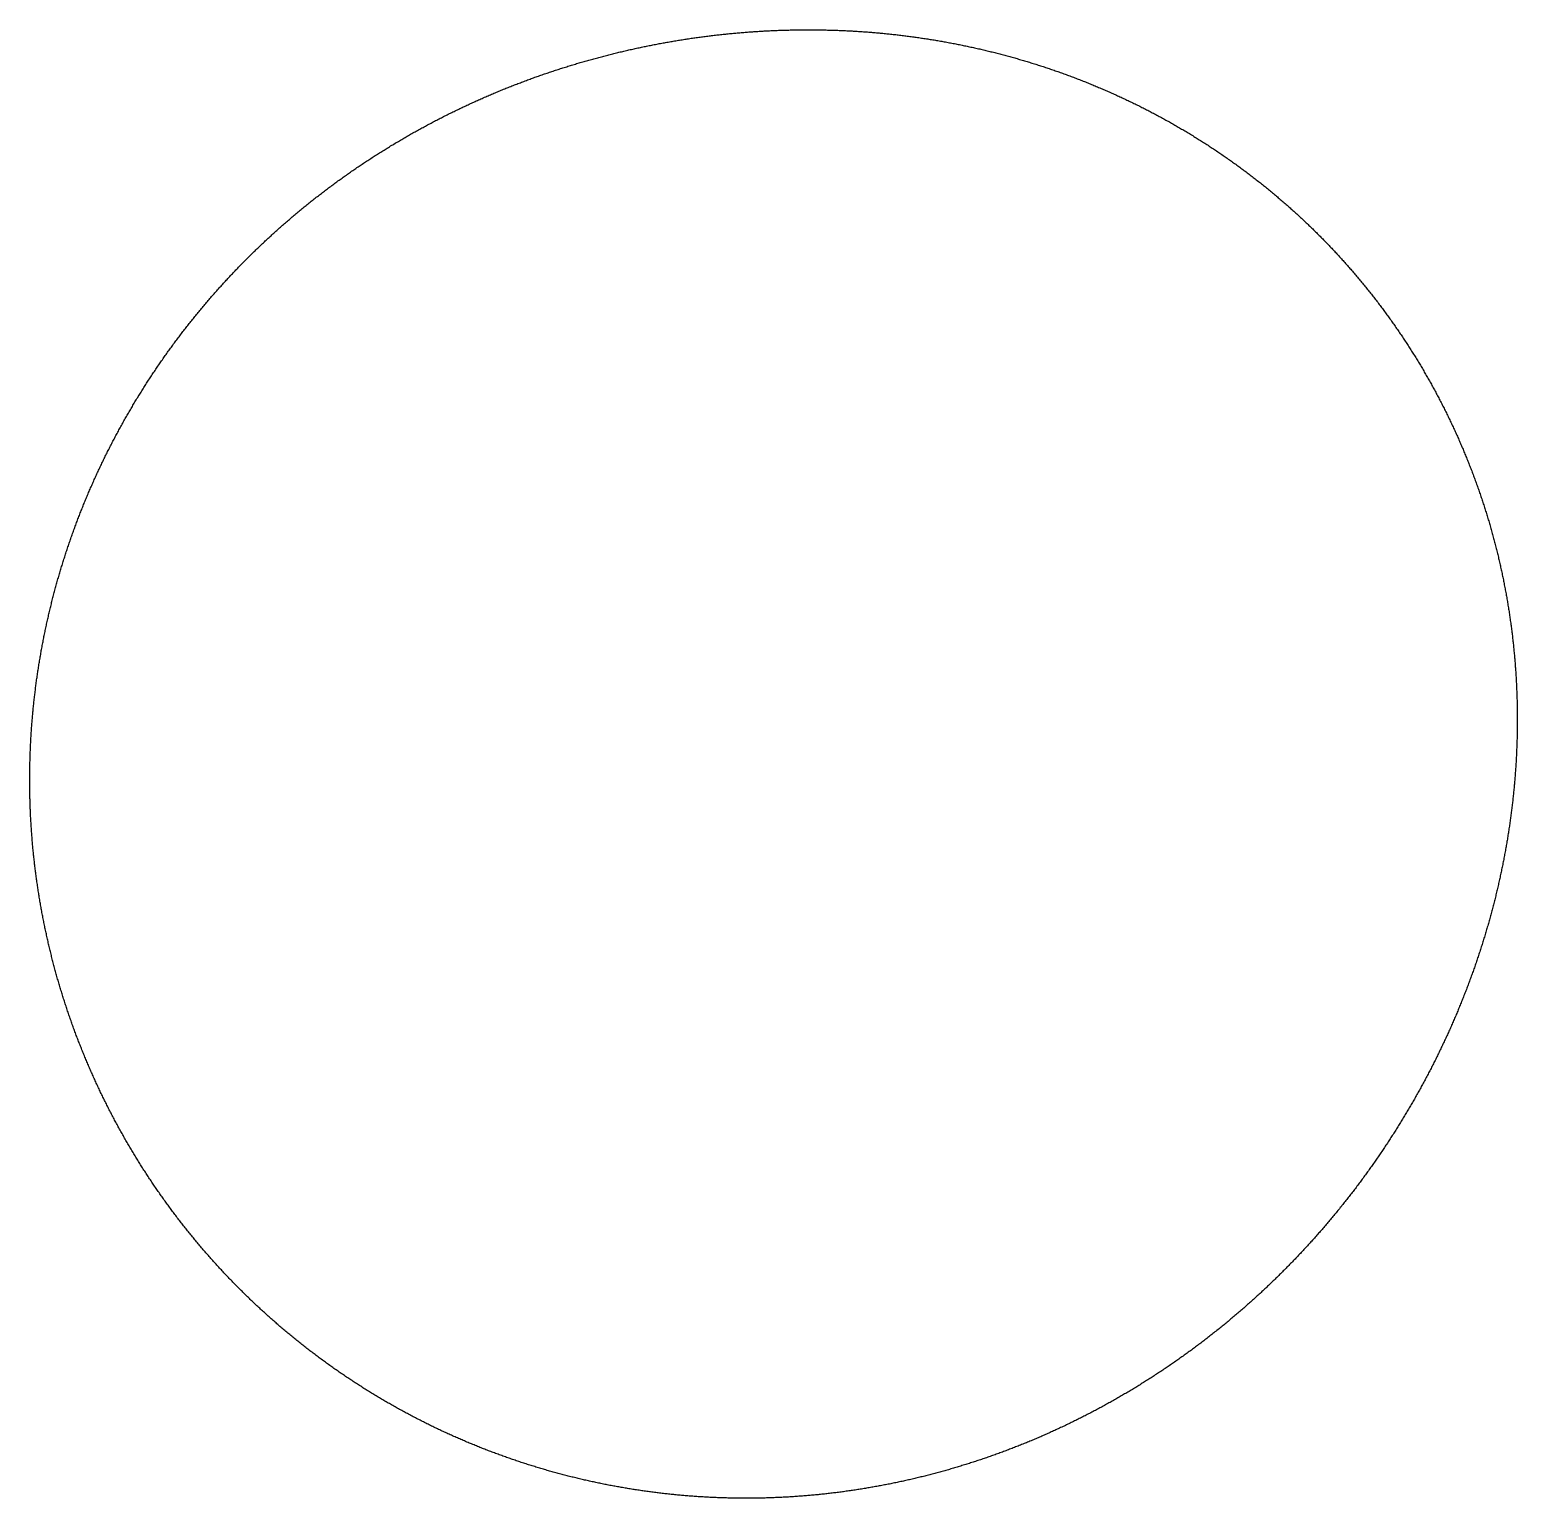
# Model space of a CAD drawing. Header units: metres. Extents: x -292 to 250, y -283 to 251.
import ezdxf

# ---------------------------------------------------------------- set-up
doc = ezdxf.new("R2010")
doc.units = ezdxf.units.M

msp = doc.modelspace()

# ---------------------------------------------------------------- linework, layer by layer
msp.add_lwpolyline([(249.53, 0), (249.53, -0.08), (249.53, -0.55), (249.53, -1.02), (249.52, -1.49), (249.52, -1.96), (249.52, -2.43), (249.51, -2.9), (249.51, -3.37), (249.51, -3.37), (249.5, -3.84), (249.5, -4.31), (249.49, -4.78), (249.48, -5.24), (249.47, -5.71), (249.46, -6.18), (249.45, -6.65), (249.44, -7.12), (249.43, -7.59), (249.41, -8.06), (249.4, -8.53), (249.38, -9), (249.37, -9.47), (249.35, -9.94), (249.33, -10.41), (249.31, -10.87), (249.29, -11.34), (249.27, -11.81), (249.25, -12.28), (249.23, -12.75), (249.21, -13.22), (249.18, -13.69), (249.16, -14.16), (249.13, -14.63), (249.1, -15.09), (249.08, -15.56), (249.05, -16.03), (249.02, -16.5), (248.99, -16.97), (248.96, -17.44), (248.93, -17.91), (248.89, -18.37), (248.86, -18.84), (248.83, -19.31), (248.79, -19.78), (248.76, -20.25), (248.72, -20.71), (248.68, -21.18), (248.64, -21.65), (248.6, -22.12), (248.57, -22.59), (248.52, -23.05), (248.48, -23.52), (248.44, -23.99), (248.4, -24.46), (248.35, -24.92), (248.31, -25.39), (248.26, -25.86), (248.22, -26.32), (248.17, -26.79), (248.12, -27.26), (248.07, -27.73), (248.02, -28.19), (247.97, -28.66), (247.92, -29.13), (247.87, -29.59), (247.82, -30.06), (247.76, -30.52), (247.71, -30.99), (247.65, -31.46), (247.6, -31.92), (247.54, -32.39), (247.48, -32.85), (247.42, -33.32), (247.37, -33.79), (247.31, -34.25), (247.24, -34.72), (247.18, -35.18), (247.12, -35.65), (247.06, -36.11), (246.99, -36.58), (246.93, -37.04), (246.86, -37.51), (246.79, -37.97), (246.73, -38.44), (246.66, -38.9), (246.59, -39.37), (246.52, -39.83), (246.45, -40.29), (246.38, -40.76), (246.31, -41.22), (246.23, -41.68), (246.16, -42.15), (246.08, -42.61), (246.01, -43.08), (245.93, -43.54), (245.85, -44), (245.78, -44.46), (245.7, -44.93), (245.62, -45.39), (245.54, -45.85), (245.46, -46.31), (245.37, -46.78), (245.29, -47.24), (245.21, -47.7), (245.12, -48.16), (245.04, -48.62), (244.95, -49.09), (244.86, -49.55), (244.78, -50.01), (244.69, -50.47), (244.6, -50.93), (244.51, -51.39), (244.42, -51.85), (244.33, -52.31), (244.24, -52.77), (244.14, -53.23), (244.05, -53.69), (243.95, -54.15), (243.86, -54.61), (243.76, -55.07), (243.67, -55.53), (243.57, -55.99), (243.47, -56.45), (243.37, -56.91), (243.27, -57.37), (243.17, -57.82), (243.07, -58.28), (242.97, -58.74), (242.86, -59.2), (242.76, -59.66), (242.65, -60.11), (242.55, -60.57), (242.44, -61.03), (242.34, -61.49), (242.23, -61.94), (242.12, -62.4), (242.01, -62.86), (241.9, -63.31), (241.79, -63.77), (241.68, -64.22), (241.57, -64.68), (241.45, -65.14), (241.34, -65.59), (241.22, -66.05), (241.11, -66.5), (240.99, -66.96), (240.87, -67.41), (240.76, -67.86), (240.64, -68.32), (240.52, -68.77), (240.4, -69.23), (240.28, -69.68), (240.16, -70.13), (240.03, -70.59), (239.91, -71.04), (239.79, -71.49), (239.66, -71.95), (239.54, -72.4), (239.41, -72.85), (239.28, -73.3), (239.16, -73.75), (239.03, -74.2), (238.9, -74.66), (238.77, -75.11), (238.64, -75.56), (238.51, -76.01), (238.38, -76.46), (238.24, -76.91), (238.11, -77.36), (237.97, -77.81), (237.84, -78.26), (237.7, -78.71), (237.57, -79.16), (237.43, -79.61), (237.29, -80.05), (237.15, -80.5), (237.01, -80.95), (236.87, -81.4), (236.73, -81.85), (236.59, -82.29), (236.45, -82.74), (236.31, -83.19), (236.16, -83.64), (236.02, -84.08), (235.87, -84.53), (235.73, -84.97), (235.58, -85.42), (235.43, -85.87), (235.28, -86.31), (235.13, -86.76), (234.98, -87.2), (234.83, -87.65), (234.68, -88.09), (234.53, -88.53), (234.38, -88.98), (234.22, -89.42), (234.07, -89.87), (233.92, -90.31), (233.76, -90.75), (233.6, -91.19), (233.45, -91.64), (233.29, -92.08), (233.13, -92.52), (232.97, -92.96), (232.81, -93.4), (232.65, -93.84), (232.49, -94.29), (232.33, -94.73), (232.16, -95.17), (232, -95.61), (231.84, -96.05), (231.67, -96.49), (231.51, -96.93), (231.34, -97.36), (231.17, -97.8), (231.01, -98.24), (230.84, -98.68), (230.67, -99.12), (230.5, -99.55), (230.33, -99.99), (230.16, -100.43), (229.98, -100.87), (229.81, -101.3), (229.64, -101.74), (229.46, -102.17), (229.29, -102.61), (229.11, -103.04), (228.94, -103.48), (228.76, -103.91), (228.58, -104.35), (228.4, -104.78), (228.22, -105.22), (228.04, -105.65), (227.86, -106.08), (227.68, -106.52), (227.5, -106.95), (227.32, -107.38), (227.13, -107.81), (226.95, -108.25), (226.76, -108.68), (226.58, -109.11), (226.39, -109.54), (226.2, -109.97), (226.02, -110.4), (225.83, -110.83), (225.64, -111.26), (225.45, -111.69), (225.26, -112.12), (225.07, -112.55), (224.88, -112.97), (224.68, -113.4), (224.49, -113.83), (224.3, -114.26), (224.1, -114.69), (223.91, -115.11), (223.71, -115.54), (223.51, -115.96), (223.32, -116.39), (223.12, -116.82), (222.92, -117.24), (222.72, -117.67), (222.52, -118.09), (222.32, -118.52), (222.12, -118.94), (221.91, -119.36), (221.71, -119.79), (221.51, -120.21), (221.3, -120.63), (221.1, -121.05), (220.89, -121.48), (220.69, -121.9), (220.48, -122.32), (220.27, -122.74), (220.06, -123.16), (219.86, -123.58), (219.65, -124), (219.44, -124.42), (219.22, -124.84), (219.01, -125.26), (218.8, -125.68), (218.59, -126.1), (218.37, -126.51), (218.16, -126.93), (217.94, -127.35), (217.73, -127.77), (217.51, -128.18), (217.29, -128.6), (217.08, -129.01), (216.86, -129.43), (216.64, -129.84), (216.42, -130.26), (216.2, -130.67), (215.98, -131.09), (215.76, -131.5), (215.53, -131.92), (215.31, -132.33), (215.09, -132.74), (214.86, -133.15), (214.64, -133.57), (214.41, -133.98), (214.19, -134.39), (213.96, -134.8), (213.73, -135.21), (213.5, -135.62), (213.27, -136.03), (213.04, -136.44), (212.81, -136.85), (212.58, -137.26), (212.35, -137.66), (212.12, -138.07), (211.89, -138.48), (211.65, -138.89), (211.42, -139.29), (211.18, -139.7), (210.95, -140.11), (210.71, -140.51), (210.47, -140.92), (210.24, -141.32), (210, -141.73), (209.76, -142.13), (209.52, -142.53), (209.28, -142.94), (209.04, -143.34), (208.8, -143.74), (208.56, -144.15), (208.31, -144.55), (208.07, -144.95), (207.83, -145.35), (207.58, -145.75), (207.34, -146.15), (207.09, -146.55), (206.85, -146.95), (206.6, -147.35), (206.35, -147.75), (206.1, -148.15), (205.85, -148.54), (205.6, -148.94), (205.35, -149.34), (205.1, -149.74), (204.85, -150.13), (204.6, -150.53), (204.35, -150.92), (204.09, -151.32), (203.84, -151.71), (203.59, -152.11), (203.33, -152.5), (203.07, -152.9), (202.82, -153.29), (202.56, -153.68), (202.3, -154.08), (202.05, -154.47), (201.79, -154.86), (201.53, -155.25), (201.27, -155.64), (201.01, -156.03), (200.74, -156.42), (200.48, -156.81), (200.22, -157.2), (199.96, -157.59), (199.69, -157.98), (199.43, -158.36), (199.16, -158.75), (198.9, -159.14), (198.63, -159.53), (198.36, -159.91), (198.1, -160.3), (197.83, -160.68), (197.56, -161.07), (197.29, -161.45), (197.02, -161.84), (196.75, -162.22), (196.48, -162.6), (196.21, -162.99), (195.94, -163.37), (195.66, -163.75), (195.39, -164.13), (195.12, -164.51), (194.84, -164.89), (194.57, -165.27), (194.29, -165.65), (194.01, -166.03), (193.74, -166.41), (193.46, -166.79), (193.18, -167.17), (192.9, -167.55), (192.62, -167.92), (192.34, -168.3), (192.06, -168.68), (191.78, -169.05), (191.5, -169.43), (191.22, -169.8), (190.93, -170.18), (190.65, -170.55), (190.36, -170.92), (190.08, -171.3), (189.79, -171.67), (189.51, -172.04), (189.22, -172.41), (188.93, -172.79), (188.65, -173.16), (188.36, -173.53), (188.07, -173.9), (187.78, -174.27), (187.49, -174.63), (187.2, -175), (186.91, -175.37), (186.62, -175.74), (186.32, -176.11), (186.03, -176.47), (185.74, -176.84), (185.44, -177.21), (185.15, -177.57), (184.85, -177.94), (184.56, -178.3), (184.26, -178.66), (183.96, -179.03), (183.67, -179.39), (183.37, -179.75), (183.07, -180.11), (182.77, -180.48), (182.47, -180.84), (182.17, -181.2), (181.87, -181.56), (181.57, -181.92), (181.26, -182.28), (180.96, -182.64), (180.66, -182.99), (180.35, -183.35), (180.05, -183.71), (179.74, -184.06), (179.44, -184.42), (179.13, -184.78), (178.82, -185.13), (178.52, -185.49), (178.21, -185.84), (177.9, -186.19), (177.59, -186.55), (177.28, -186.9), (176.97, -187.25), (176.66, -187.6), (176.35, -187.96), (176.04, -188.31), (175.73, -188.66), (175.41, -189.01), (175.1, -189.36), (174.78, -189.71), (174.47, -190.05), (174.15, -190.4), (173.84, -190.75), (173.52, -191.1), (173.21, -191.44), (172.89, -191.79), (172.57, -192.13), (172.25, -192.48), (171.93, -192.82), (171.61, -193.17), (171.29, -193.51), (170.97, -193.85), (170.65, -194.19), (170.33, -194.54), (170.01, -194.88), (169.68, -195.22), (169.36, -195.56), (169.04, -195.9), (168.71, -196.24), (168.39, -196.57), (168.06, -196.91), (167.73, -197.25), (167.41, -197.59), (167.08, -197.92), (166.75, -198.26), (166.42, -198.6), (166.09, -198.93), (165.77, -199.26), (165.44, -199.6), (165.11, -199.93), (164.77, -200.26), (164.44, -200.6), (164.11, -200.93), (163.78, -201.26), (163.44, -201.59), (163.11, -201.92), (162.78, -202.25), (162.44, -202.58), (162.11, -202.91), (161.77, -203.24), (161.44, -203.56), (161.1, -203.89), (160.76, -204.22), (160.42, -204.54), (160.08, -204.87), (159.75, -205.19), (159.41, -205.52), (159.07, -205.84), (158.73, -206.16), (158.39, -206.49), (158.04, -206.81), (157.7, -207.13), (157.36, -207.45), (157.02, -207.77), (156.67, -208.09), (156.33, -208.41), (155.98, -208.73), (155.64, -209.05), (155.29, -209.37), (154.95, -209.68), (154.6, -210), (154.25, -210.32), (153.91, -210.63), (153.56, -210.95), (153.21, -211.26), (152.86, -211.57), (152.51, -211.89), (152.16, -212.2), (151.81, -212.51), (151.46, -212.82), (151.11, -213.13), (150.75, -213.44), (150.4, -213.75), (150.05, -214.06), (149.69, -214.37), (149.34, -214.68), (148.99, -214.99), (148.63, -215.29), (148.27, -215.6), (147.92, -215.91), (147.56, -216.21), (147.2, -216.52), (146.85, -216.82), (146.49, -217.12), (146.13, -217.43), (145.77, -217.73), (145.41, -218.03), (145.05, -218.33), (144.69, -218.63), (144.33, -218.93), (143.97, -219.23), (143.6, -219.53), (143.24, -219.83), (142.88, -220.12), (142.52, -220.42), (142.15, -220.72), (141.79, -221.01), (141.42, -221.31), (141.06, -221.6), (140.69, -221.9), (140.32, -222.19), (139.96, -222.48), (139.59, -222.78), (139.22, -223.07), (138.85, -223.36), (138.48, -223.65), (138.12, -223.94), (137.75, -224.23), (137.38, -224.52), (137, -224.8), (136.63, -225.09), (136.26, -225.38), (135.89, -225.66), (135.52, -225.95), (135.14, -226.23), (134.77, -226.52), (134.4, -226.8), (134.02, -227.09), (133.65, -227.37), (133.27, -227.65), (132.9, -227.93), (132.52, -228.21), (132.14, -228.49), (131.77, -228.77), (131.39, -229.05), (131.01, -229.33), (130.63, -229.61), (130.25, -229.88), (129.87, -230.16), (129.49, -230.44), (129.11, -230.71), (128.73, -230.99), (128.35, -231.26), (127.97, -231.53), (127.59, -231.81), (127.21, -232.08), (126.82, -232.35), (126.44, -232.62), (126.06, -232.89), (125.67, -233.16), (125.29, -233.43), (124.9, -233.7), (124.52, -233.96), (124.13, -234.23), (123.74, -234.5), (123.36, -234.76), (122.97, -235.03), (122.58, -235.29), (122.19, -235.56), (121.8, -235.82), (121.41, -236.08), (121.02, -236.34), (120.63, -236.61), (120.24, -236.87), (119.85, -237.13), (119.46, -237.39), (119.07, -237.64), (118.68, -237.9), (118.29, -238.16), (117.89, -238.42), (117.5, -238.67), (117.11, -238.93), (116.71, -239.18), (116.32, -239.44), (115.92, -239.69), (115.53, -239.94), (115.13, -240.19), (114.73, -240.44), (114.34, -240.7), (113.94, -240.95), (113.54, -241.19), (113.14, -241.44), (112.74, -241.69), (112.35, -241.94), (111.95, -242.19), (111.55, -242.43), (111.15, -242.68), (110.75, -242.92), (110.35, -243.17), (109.94, -243.41), (109.54, -243.65), (109.14, -243.9), (108.74, -244.14), (108.33, -244.38), (107.93, -244.62), (107.53, -244.86), (107.12, -245.1), (106.72, -245.33), (106.31, -245.57), (105.91, -245.81), (105.5, -246.04), (105.1, -246.28), (104.69, -246.51), (104.28, -246.75), (103.88, -246.98), (103.47, -247.22), (103.06, -247.45), (102.65, -247.68), (102.24, -247.91), (101.83, -248.14), (101.42, -248.37), (101.01, -248.6), (100.6, -248.83), (100.19, -249.05), (99.78, -249.28), (99.37, -249.5), (98.96, -249.73), (98.55, -249.95), (98.13, -250.18), (97.72, -250.4), (97.31, -250.62), (96.89, -250.85), (96.48, -251.07), (96.07, -251.29), (95.65, -251.51), (95.24, -251.73), (94.82, -251.94), (94.4, -252.16), (93.99, -252.38), (93.57, -252.59), (93.15, -252.81), (92.74, -253.02), (92.32, -253.24), (91.9, -253.45), (91.48, -253.66), (91.06, -253.88), (90.64, -254.09), (90.22, -254.3), (89.8, -254.51), (89.38, -254.72), (88.96, -254.93), (88.54, -255.13), (88.12, -255.34), (87.7, -255.55), (87.28, -255.75), (86.86, -255.96), (86.43, -256.16), (86.01, -256.36), (85.59, -256.57), (85.16, -256.77), (84.74, -256.97), (84.31, -257.17), (83.89, -257.37), (83.46, -257.57), (83.04, -257.77), (82.61, -257.97), (82.19, -258.16), (81.76, -258.36), (81.33, -258.56), (80.91, -258.75), (80.48, -258.94), (80.05, -259.14), (79.62, -259.33), (79.2, -259.52), (78.77, -259.71), (78.34, -259.91), (77.91, -260.09), (77.48, -260.28), (77.05, -260.47), (76.62, -260.66), (76.19, -260.85), (75.76, -261.03), (75.33, -261.22), (74.89, -261.4), (74.46, -261.59), (74.03, -261.77), (73.6, -261.95), (73.17, -262.13), (72.73, -262.32), (72.3, -262.5), (71.87, -262.68), (71.43, -262.85), (71, -263.03), (70.56, -263.21), (70.13, -263.39), (69.69, -263.56), (69.26, -263.74), (68.82, -263.91), (68.38, -264.08), (67.95, -264.26), (67.51, -264.43), (67.07, -264.6), (66.64, -264.77), (66.2, -264.94), (65.76, -265.11), (65.32, -265.28), (64.88, -265.45), (64.45, -265.61), (64.01, -265.78), (63.57, -265.94), (63.13, -266.11), (62.69, -266.27), (62.25, -266.44), (61.81, -266.6), (61.37, -266.76), (60.93, -266.92), (60.48, -267.08), (60.04, -267.24), (59.6, -267.4), (59.16, -267.56), (58.72, -267.71), (58.27, -267.87), (57.83, -268.03), (57.39, -268.18), (56.94, -268.33), (56.5, -268.49), (56.06, -268.64), (55.61, -268.79), (55.17, -268.94), (54.72, -269.09), (54.28, -269.24), (53.83, -269.39), (53.39, -269.54), (52.94, -269.69), (52.5, -269.83), (52.05, -269.98), (51.6, -270.12), (51.16, -270.27), (50.71, -270.41), (50.26, -270.55), (49.82, -270.7), (49.37, -270.84), (48.92, -270.98), (48.47, -271.12), (48.02, -271.26), (47.57, -271.39), (47.13, -271.53), (46.68, -271.67), (46.23, -271.8), (45.78, -271.94), (45.33, -272.07), (44.88, -272.21), (44.43, -272.34), (43.98, -272.47), (43.53, -272.6), (43.08, -272.73), (42.62, -272.86), (42.17, -272.99), (41.72, -273.12), (41.27, -273.25), (40.82, -273.37), (40.36, -273.5), (39.91, -273.62), (39.46, -273.75), (39.01, -273.87), (38.55, -273.99), (38.1, -274.12), (37.65, -274.24), (37.19, -274.36), (36.74, -274.48), (36.28, -274.59), (35.83, -274.71), (35.38, -274.83), (34.92, -274.95), (34.47, -275.06), (34.01, -275.18), (33.56, -275.29), (33.1, -275.4), (32.64, -275.51), (32.19, -275.63), (31.73, -275.74), (31.28, -275.85), (30.82, -275.96), (30.36, -276.06), (29.91, -276.17), (29.45, -276.28), (28.99, -276.38), (28.53, -276.49), (28.08, -276.59), (27.62, -276.7), (27.16, -276.8), (26.7, -276.9), (26.24, -277), (25.78, -277.1), (25.33, -277.2), (24.87, -277.3), (24.41, -277.4), (23.95, -277.5), (23.49, -277.59), (23.03, -277.69), (22.57, -277.78), (22.11, -277.88), (21.65, -277.97), (21.19, -278.06), (20.73, -278.15), (20.27, -278.24), (19.81, -278.33), (19.35, -278.42), (18.89, -278.51), (18.42, -278.6), (17.96, -278.69), (17.5, -278.77), (17.04, -278.86), (16.58, -278.94), (16.12, -279.02), (15.65, -279.11), (15.19, -279.19), (14.73, -279.27), (14.27, -279.35), (13.8, -279.43), (13.34, -279.51), (12.88, -279.59), (12.42, -279.66), (11.95, -279.74), (11.49, -279.82), (11.03, -279.89), (10.56, -279.96), (10.1, -280.04), (9.64, -280.11), (9.17, -280.18), (8.71, -280.25), (8.24, -280.32), (7.78, -280.39), (7.31, -280.46), (6.85, -280.52), (6.38, -280.59), (5.92, -280.66), (5.46, -280.72), (4.99, -280.79), (4.52, -280.85), (4.06, -280.91), (3.59, -280.97), (3.13, -281.03), (2.66, -281.09), (2.2, -281.15), (1.73, -281.21), (1.27, -281.27), (0.8, -281.32), (0.33, -281.38), (-0.13, -281.44), (-0.6, -281.49), (-1.06, -281.54), (-1.53, -281.6), (-2, -281.65), (-2.46, -281.7), (-2.93, -281.75), (-3.4, -281.8), (-3.87, -281.85), (-4.33, -281.89), (-4.8, -281.94), (-5.27, -281.99), (-5.73, -282.03), (-6.2, -282.08), (-6.67, -282.12), (-7.14, -282.16), (-7.6, -282.2), (-8.07, -282.24), (-8.54, -282.28), (-9.01, -282.32), (-9.47, -282.36), (-9.94, -282.4), (-10.41, -282.44), (-10.88, -282.47), (-11.35, -282.51), (-11.81, -282.54), (-12.28, -282.58), (-12.75, -282.61), (-13.22, -282.64), (-13.69, -282.67), (-14.16, -282.7), (-14.62, -282.73), (-15.09, -282.76), (-15.56, -282.79), (-16.03, -282.81), (-16.5, -282.84), (-16.97, -282.87), (-17.44, -282.89), (-17.91, -282.91), (-18.37, -282.94), (-18.84, -282.96), (-19.31, -282.98), (-19.78, -283), (-20.25, -283.02), (-20.72, -283.04), (-21.19, -283.06), (-21.66, -283.07), (-22.13, -283.09), (-22.6, -283.1), (-23.06, -283.12), (-23.53, -283.13), (-24, -283.15), (-24.47, -283.16), (-24.94, -283.17), (-25.41, -283.18), (-25.88, -283.19), (-26.35, -283.2), (-26.82, -283.2), (-27.29, -283.21), (-27.76, -283.22), (-28.23, -283.22), (-28.7, -283.23), (-29.17, -283.23), (-29.64, -283.23), (-30.1, -283.24), (-30.57, -283.24), (-31.04, -283.24), (-31.51, -283.24), (-31.98, -283.24), (-32.45, -283.23), (-32.92, -283.23), (-33.39, -283.23), (-33.86, -283.22), (-34.33, -283.22), (-34.8, -283.21), (-35.27, -283.2), (-35.74, -283.2), (-36.21, -283.19), (-36.68, -283.18), (-37.15, -283.17), (-37.61, -283.16), (-38.08, -283.14), (-38.55, -283.13), (-39.02, -283.12), (-39.49, -283.1), (-39.96, -283.09), (-40.43, -283.07), (-40.9, -283.05), (-41.37, -283.04), (-41.84, -283.02), (-42.31, -283), (-42.77, -282.98), (-43.24, -282.96), (-43.71, -282.93), (-44.18, -282.91), (-44.65, -282.89), (-45.12, -282.86), (-45.59, -282.84), (-46.06, -282.81), (-46.52, -282.78), (-46.99, -282.76), (-47.46, -282.73), (-47.93, -282.7), (-48.4, -282.67), (-48.87, -282.63), (-49.34, -282.6), (-49.8, -282.57), (-50.27, -282.54), (-50.74, -282.5), (-51.21, -282.47), (-51.68, -282.43), (-52.14, -282.39), (-52.61, -282.35), (-53.08, -282.32), (-53.55, -282.28), (-54.02, -282.23), (-54.48, -282.19), (-54.95, -282.15), (-55.42, -282.11), (-55.89, -282.06), (-56.35, -282.02), (-56.82, -281.97), (-57.29, -281.93), (-57.75, -281.88), (-58.22, -281.83), (-58.69, -281.78), (-59.15, -281.73), (-59.62, -281.68), (-60.09, -281.63), (-60.55, -281.58), (-61.02, -281.53), (-61.49, -281.47), (-61.95, -281.42), (-62.42, -281.36), (-62.88, -281.31), (-63.35, -281.25), (-63.82, -281.19), (-64.28, -281.13), (-64.75, -281.07), (-65.21, -281.01), (-65.68, -280.95), (-66.14, -280.89), (-66.61, -280.82), (-67.07, -280.76), (-67.54, -280.7), (-68, -280.63), (-68.47, -280.56), (-68.93, -280.5), (-69.4, -280.43), (-69.86, -280.36), (-70.33, -280.29), (-70.79, -280.22), (-71.25, -280.15), (-71.72, -280.08), (-72.18, -280), (-72.65, -279.93), (-73.11, -279.85), (-73.57, -279.78), (-74.04, -279.7), (-74.5, -279.62), (-74.96, -279.55), (-75.42, -279.47), (-75.89, -279.39), (-76.35, -279.31), (-76.81, -279.23), (-77.27, -279.14), (-77.74, -279.06), (-78.2, -278.98), (-78.66, -278.89), (-79.12, -278.81), (-79.58, -278.72), (-80.04, -278.63), (-80.5, -278.55), (-80.97, -278.46), (-81.43, -278.37), (-81.89, -278.28), (-82.35, -278.18), (-82.81, -278.09), (-83.27, -278), (-83.73, -277.91), (-84.19, -277.81), (-84.65, -277.72), (-85.11, -277.62), (-85.57, -277.52), (-86.02, -277.42), (-86.48, -277.33), (-86.94, -277.23), (-87.4, -277.13), (-87.86, -277.02), (-88.32, -276.92), (-88.77, -276.82), (-89.23, -276.72), (-89.69, -276.61), (-90.15, -276.51), (-90.61, -276.4), (-91.06, -276.29), (-91.52, -276.18), (-91.98, -276.08), (-92.43, -275.97), (-92.89, -275.86), (-93.34, -275.74), (-93.8, -275.63), (-94.26, -275.52), (-94.71, -275.41), (-95.17, -275.29), (-95.62, -275.18), (-96.08, -275.06), (-96.53, -274.94), (-96.99, -274.83), (-97.44, -274.71), (-97.89, -274.59), (-98.35, -274.47), (-98.8, -274.35), (-99.25, -274.22), (-99.71, -274.1), (-100.16, -273.98), (-100.61, -273.85), (-101.07, -273.73), (-101.52, -273.6), (-101.97, -273.48), (-102.42, -273.35), (-102.87, -273.22), (-103.32, -273.09), (-103.78, -272.96), (-104.23, -272.83), (-104.68, -272.7), (-105.13, -272.57), (-105.58, -272.43), (-106.03, -272.3), (-106.48, -272.16), (-106.93, -272.03), (-107.37, -271.89), (-107.82, -271.75), (-108.27, -271.62), (-108.72, -271.48), (-109.17, -271.34), (-109.62, -271.2), (-110.06, -271.06), (-110.51, -270.91), (-110.96, -270.77), (-111.41, -270.63), (-111.85, -270.48), (-112.3, -270.34), (-112.74, -270.19), (-113.19, -270.04), (-113.64, -269.9), (-114.08, -269.75), (-114.53, -269.6), (-114.97, -269.45), (-115.42, -269.3), (-115.86, -269.15), (-116.3, -268.99), (-116.75, -268.84), (-117.19, -268.69), (-117.63, -268.53), (-118.08, -268.38), (-118.52, -268.22), (-118.96, -268.06), (-119.4, -267.9), (-119.85, -267.74), (-120.29, -267.58), (-120.73, -267.42), (-121.17, -267.26), (-121.61, -267.1), (-122.05, -266.94), (-122.49, -266.77), (-122.93, -266.61), (-123.37, -266.44), (-123.81, -266.28), (-124.25, -266.11), (-124.68, -265.94), (-125.12, -265.77), (-125.56, -265.61), (-126, -265.44), (-126.44, -265.26), (-126.87, -265.09), (-127.31, -264.92), (-127.74, -264.75), (-128.18, -264.57), (-128.62, -264.4), (-129.05, -264.22), (-129.49, -264.05), (-129.92, -263.87), (-130.36, -263.69), (-130.79, -263.51), (-131.22, -263.33), (-131.66, -263.15), (-132.09, -262.97), (-132.52, -262.79), (-132.96, -262.61), (-133.39, -262.42), (-133.82, -262.24), (-134.25, -262.05), (-134.68, -261.87), (-135.11, -261.68), (-135.54, -261.49), (-135.97, -261.31), (-136.4, -261.12), (-136.83, -260.93), (-137.26, -260.74), (-137.69, -260.54), (-138.12, -260.35), (-138.55, -260.16), (-138.97, -259.97), (-139.4, -259.77), (-139.83, -259.58), (-140.25, -259.38), (-140.68, -259.18), (-141.11, -258.99), (-141.53, -258.79), (-141.96, -258.59), (-142.38, -258.39), (-142.81, -258.19), (-143.23, -257.99), (-143.65, -257.78), (-144.08, -257.58), (-144.5, -257.38), (-144.92, -257.17), (-145.34, -256.97), (-145.77, -256.76), (-146.19, -256.56), (-146.61, -256.35), (-147.03, -256.14), (-147.45, -255.93), (-147.87, -255.72), (-148.29, -255.51), (-148.71, -255.3), (-149.13, -255.09), (-149.55, -254.88), (-149.96, -254.66), (-150.38, -254.45), (-150.8, -254.23), (-151.22, -254.02), (-151.63, -253.8), (-152.05, -253.58), (-152.46, -253.36), (-152.88, -253.15), (-153.29, -252.93), (-153.71, -252.71), (-154.12, -252.48), (-154.54, -252.26), (-154.95, -252.04), (-155.36, -251.82), (-155.77, -251.59), (-156.19, -251.37), (-156.6, -251.14), (-157.01, -250.92), (-157.42, -250.69), (-157.83, -250.46), (-158.24, -250.23), (-158.65, -250), (-159.06, -249.77), (-159.47, -249.54), (-159.88, -249.31), (-160.28, -249.08), (-160.69, -248.84), (-161.1, -248.61), (-161.5, -248.38), (-161.91, -248.14), (-162.32, -247.9), (-162.72, -247.67), (-163.13, -247.43), (-163.53, -247.19), (-163.94, -246.95), (-164.34, -246.71), (-164.74, -246.47), (-165.14, -246.23), (-165.55, -245.99), (-165.95, -245.75), (-166.35, -245.5), (-166.75, -245.26), (-167.15, -245.01), (-167.55, -244.77), (-167.95, -244.52), (-168.35, -244.28), (-168.75, -244.03), (-169.15, -243.78), (-169.55, -243.53), (-169.94, -243.28), (-170.34, -243.03), (-170.74, -242.78), (-171.13, -242.53), (-171.53, -242.27), (-171.92, -242.02), (-172.32, -241.77), (-172.71, -241.51), (-173.11, -241.26), (-173.5, -241), (-173.89, -240.74), (-174.28, -240.48), (-174.68, -240.23), (-175.07, -239.97), (-175.46, -239.71), (-175.85, -239.45), (-176.24, -239.19), (-176.63, -238.92), (-177.02, -238.66), (-177.41, -238.4), (-177.79, -238.13), (-178.18, -237.87), (-178.57, -237.6), (-178.95, -237.34), (-179.34, -237.07), (-179.73, -236.8), (-180.11, -236.53), (-180.5, -236.26), (-180.88, -236), (-181.26, -235.72), (-181.65, -235.45), (-182.03, -235.18), (-182.41, -234.91), (-182.79, -234.64), (-183.18, -234.36), (-183.56, -234.09), (-183.94, -233.81), (-184.32, -233.54), (-184.7, -233.26), (-185.07, -232.98), (-185.45, -232.7), (-185.83, -232.43), (-186.21, -232.15), (-186.58, -231.87), (-186.96, -231.59), (-187.34, -231.3), (-187.71, -231.02), (-188.09, -230.74), (-188.46, -230.46), (-188.83, -230.17), (-189.21, -229.89), (-189.58, -229.6), (-189.95, -229.32), (-190.32, -229.03), (-190.69, -228.74), (-191.06, -228.45), (-191.43, -228.16), (-191.8, -227.87), (-192.17, -227.58), (-192.54, -227.29), (-192.91, -227), (-193.28, -226.71), (-193.64, -226.42), (-194.01, -226.12), (-194.38, -225.83), (-194.74, -225.53), (-195.11, -225.24), (-195.47, -224.94), (-195.83, -224.65), (-196.2, -224.35), (-196.56, -224.05), (-196.92, -223.75), (-197.28, -223.45), (-197.64, -223.15), (-198, -222.85), (-198.36, -222.55), (-198.72, -222.25), (-199.08, -221.94), (-199.44, -221.64), (-199.8, -221.34), (-200.15, -221.03), (-200.51, -220.73), (-200.87, -220.42), (-201.22, -220.11), (-201.58, -219.81), (-201.93, -219.5), (-202.28, -219.19), (-202.64, -218.88), (-202.99, -218.57), (-203.34, -218.26), (-203.69, -217.95), (-204.04, -217.64), (-204.4, -217.32), (-204.74, -217.01), (-205.09, -216.7), (-205.44, -216.38), (-205.79, -216.07), (-206.14, -215.75), (-206.49, -215.44), (-206.83, -215.12), (-207.18, -214.8), (-207.52, -214.48), (-207.87, -214.17), (-208.21, -213.85), (-208.55, -213.53), (-208.9, -213.21), (-209.24, -212.88), (-209.58, -212.56), (-209.92, -212.24), (-210.26, -211.92), (-210.6, -211.59), (-210.94, -211.27), (-211.28, -210.94), (-211.62, -210.62), (-211.96, -210.29), (-212.29, -209.97), (-212.63, -209.64), (-212.97, -209.31), (-213.3, -208.98), (-213.64, -208.65), (-213.97, -208.32), (-214.3, -207.99), (-214.64, -207.66), (-214.97, -207.33), (-215.3, -207), (-215.63, -206.67), (-215.96, -206.33), (-216.29, -206), (-216.62, -205.66), (-216.95, -205.33), (-217.28, -204.99), (-217.61, -204.66), (-217.93, -204.32), (-218.26, -203.98), (-218.58, -203.64), (-218.91, -203.31), (-219.23, -202.97), (-219.56, -202.63), (-219.88, -202.29), (-220.2, -201.94), (-220.53, -201.6), (-220.85, -201.26), (-221.17, -200.92), (-221.49, -200.57), (-221.81, -200.23), (-222.13, -199.89), (-222.44, -199.54), (-222.76, -199.2), (-223.08, -198.85), (-223.4, -198.5), (-223.71, -198.16), (-224.03, -197.81), (-224.34, -197.46), (-224.65, -197.11), (-224.97, -196.76), (-225.28, -196.41), (-225.59, -196.06), (-225.9, -195.71), (-226.21, -195.36), (-226.52, -195), (-226.83, -194.65), (-227.14, -194.3), (-227.45, -193.94), (-227.76, -193.59), (-228.07, -193.23), (-228.37, -192.88), (-228.68, -192.52), (-228.98, -192.16), (-229.29, -191.81), (-229.59, -191.45), (-229.89, -191.09), (-230.2, -190.73), (-230.5, -190.37), (-230.8, -190.01), (-231.1, -189.65), (-231.4, -189.29), (-231.7, -188.93), (-232, -188.57), (-232.29, -188.2), (-232.59, -187.84), (-232.89, -187.48), (-233.18, -187.11), (-233.48, -186.75), (-233.77, -186.38), (-234.07, -186.02), (-234.36, -185.65), (-234.65, -185.28), (-234.95, -184.91), (-235.24, -184.55), (-235.53, -184.18), (-235.82, -183.81), (-236.11, -183.44), (-236.4, -183.07), (-236.68, -182.7), (-236.97, -182.33), (-237.26, -181.95), (-237.54, -181.58), (-237.83, -181.21), (-238.11, -180.84), (-238.4, -180.46), (-238.68, -180.09), (-238.96, -179.71), (-239.24, -179.34), (-239.53, -178.96), (-239.81, -178.59), (-240.09, -178.21), (-240.36, -177.83), (-240.64, -177.45), (-240.92, -177.08), (-241.2, -176.7), (-241.47, -176.32), (-241.75, -175.94), (-242.02, -175.56), (-242.3, -175.18), (-242.57, -174.79), (-242.85, -174.41), (-243.12, -174.03), (-243.39, -173.65), (-243.66, -173.26), (-243.93, -172.88), (-244.2, -172.5), (-244.47, -172.11), (-244.74, -171.73), (-245, -171.34), (-245.27, -170.95), (-245.54, -170.57), (-245.8, -170.18), (-246.07, -169.79), (-246.33, -169.4), (-246.59, -169.01), (-246.86, -168.62), (-247.12, -168.24), (-247.38, -167.85), (-247.64, -167.45), (-247.9, -167.06), (-248.16, -166.67), (-248.42, -166.28), (-248.67, -165.89), (-248.93, -165.49), (-249.19, -165.1), (-249.44, -164.71), (-249.7, -164.31), (-249.95, -163.92), (-250.2, -163.52), (-250.46, -163.13), (-250.71, -162.73), (-250.96, -162.33), (-251.21, -161.94), (-251.46, -161.54), (-251.71, -161.14), (-251.96, -160.74), (-252.2, -160.34), (-252.45, -159.95), (-252.7, -159.55), (-252.94, -159.15), (-253.19, -158.74), (-253.43, -158.34), (-253.67, -157.94), (-253.92, -157.54), (-254.16, -157.14), (-254.4, -156.73), (-254.64, -156.33), (-254.88, -155.93), (-255.12, -155.52), (-255.35, -155.12), (-255.59, -154.71), (-255.83, -154.31), (-256.06, -153.9), (-256.3, -153.5), (-256.53, -153.09), (-256.77, -152.68), (-257, -152.27), (-257.23, -151.87), (-257.46, -151.46), (-257.69, -151.05), (-257.92, -150.64), (-258.15, -150.23), (-258.38, -149.82), (-258.61, -149.41), (-258.84, -149), (-259.06, -148.59), (-259.29, -148.18), (-259.51, -147.76), (-259.74, -147.35), (-259.96, -146.94), (-260.18, -146.53), (-260.41, -146.11), (-260.63, -145.7), (-260.85, -145.28), (-261.07, -144.87), (-261.29, -144.45), (-261.5, -144.04), (-261.72, -143.62), (-261.94, -143.21), (-262.15, -142.79), (-262.37, -142.37), (-262.58, -141.95), (-262.8, -141.54), (-263.01, -141.12), (-263.22, -140.7), (-263.43, -140.28), (-263.64, -139.86), (-263.85, -139.44), (-264.06, -139.02), (-264.27, -138.6), (-264.48, -138.18), (-264.69, -137.76), (-264.89, -137.34), (-265.1, -136.91), (-265.3, -136.49), (-265.51, -136.07), (-265.71, -135.64), (-265.91, -135.22), (-266.11, -134.8), (-266.31, -134.37), (-266.51, -133.95), (-266.71, -133.52), (-266.91, -133.1), (-267.11, -132.67), (-267.31, -132.25), (-267.5, -131.82), (-267.7, -131.39), (-267.89, -130.97), (-268.09, -130.54), (-268.28, -130.11), (-268.47, -129.68), (-268.66, -129.25), (-268.85, -128.82), (-269.05, -128.4), (-269.23, -127.97), (-269.42, -127.54), (-269.61, -127.11), (-269.8, -126.68), (-269.98, -126.24), (-270.17, -125.81), (-270.35, -125.38), (-270.54, -124.95), (-270.72, -124.52), (-270.9, -124.09), (-271.09, -123.65), (-271.27, -123.22), (-271.45, -122.79), (-271.63, -122.35), (-271.81, -121.92), (-271.98, -121.48), (-272.16, -121.05), (-272.34, -120.61), (-272.51, -120.18), (-272.69, -119.74), (-272.86, -119.31), (-273.03, -118.87), (-273.21, -118.43), (-273.38, -118), (-273.55, -117.56), (-273.72, -117.12), (-273.89, -116.68), (-274.06, -116.25), (-274.22, -115.81), (-274.39, -115.37), (-274.56, -114.93), (-274.72, -114.49), (-274.89, -114.05), (-275.05, -113.61), (-275.21, -113.17), (-275.38, -112.73), (-275.54, -112.29), (-275.7, -111.85), (-275.86, -111.41), (-276.02, -110.97), (-276.18, -110.52), (-276.33, -110.08), (-276.49, -109.64), (-276.65, -109.2), (-276.8, -108.75), (-276.96, -108.31), (-277.11, -107.87), (-277.26, -107.42), (-277.41, -106.98), (-277.57, -106.53), (-277.72, -106.09), (-277.87, -105.65), (-278.01, -105.2), (-278.16, -104.75), (-278.31, -104.31), (-278.46, -103.86), (-278.6, -103.42), (-278.75, -102.97), (-278.89, -102.52), (-279.03, -102.08), (-279.18, -101.63), (-279.32, -101.18), (-279.46, -100.73), (-279.6, -100.29), (-279.74, -99.84), (-279.88, -99.39), (-280.01, -98.94), (-280.15, -98.49), (-280.29, -98.04), (-280.42, -97.59), (-280.56, -97.14), (-280.69, -96.69), (-280.82, -96.24), (-280.95, -95.79), (-281.09, -95.34), (-281.22, -94.89), (-281.35, -94.44), (-281.47, -93.99), (-281.6, -93.54), (-281.73, -93.08), (-281.86, -92.63), (-281.98, -92.18), (-282.11, -91.73), (-282.23, -91.27), (-282.35, -90.82), (-282.48, -90.37), (-282.6, -89.91), (-282.72, -89.46), (-282.84, -89.01), (-282.96, -88.55), (-283.07, -88.1), (-283.19, -87.64), (-283.31, -87.19), (-283.42, -86.73), (-283.54, -86.28), (-283.65, -85.82), (-283.77, -85.37), (-283.88, -84.91), (-283.99, -84.46), (-284.1, -84), (-284.21, -83.54), (-284.32, -83.09), (-284.43, -82.63), (-284.54, -82.17), (-284.65, -81.72), (-284.75, -81.26), (-284.86, -80.8), (-284.96, -80.35), (-285.06, -79.89), (-285.17, -79.43), (-285.27, -78.97), (-285.37, -78.51), (-285.47, -78.05), (-285.57, -77.6), (-285.67, -77.14), (-285.77, -76.68), (-285.86, -76.22), (-285.96, -75.76), (-286.06, -75.3), (-286.15, -74.84), (-286.24, -74.38), (-286.34, -73.92), (-286.43, -73.46), (-286.52, -73), (-286.61, -72.54), (-286.7, -72.08), (-286.79, -71.62), (-286.88, -71.16), (-286.97, -70.69), (-287.05, -70.23), (-287.14, -69.77), (-287.22, -69.31), (-287.31, -68.85), (-287.39, -68.39), (-287.47, -67.92), (-287.55, -67.46), (-287.63, -67), (-287.71, -66.54), (-287.79, -66.07), (-287.87, -65.61), (-287.95, -65.15), (-288.02, -64.68), (-288.1, -64.22), (-288.17, -63.76), (-288.25, -63.29), (-288.32, -62.83), (-288.39, -62.37), (-288.47, -61.9), (-288.54, -61.44), (-288.61, -60.97), (-288.68, -60.51), (-288.74, -60.05), (-288.81, -59.58), (-288.88, -59.12), (-288.94, -58.65), (-289.01, -58.19), (-289.07, -57.72), (-289.14, -57.26), (-289.2, -56.79), (-289.26, -56.33), (-289.32, -55.86), (-289.38, -55.4), (-289.44, -54.93), (-289.5, -54.46), (-289.55, -54), (-289.61, -53.53), (-289.67, -53.07), (-289.72, -52.6), (-289.78, -52.13), (-289.83, -51.67), (-289.88, -51.2), (-289.93, -50.73), (-289.98, -50.27), (-290.03, -49.8), (-290.08, -49.33), (-290.13, -48.87), (-290.18, -48.4), (-290.23, -47.93), (-290.27, -47.47), (-290.32, -47), (-290.36, -46.53), (-290.4, -46.06), (-290.45, -45.6), (-290.49, -45.13), (-290.53, -44.66), (-290.57, -44.19), (-290.61, -43.73), (-290.65, -43.26), (-290.68, -42.79), (-290.72, -42.32), (-290.76, -41.85), (-290.79, -41.39), (-290.82, -40.92), (-290.86, -40.45), (-290.89, -39.98), (-290.92, -39.51), (-290.95, -39.04), (-290.98, -38.58), (-291.01, -38.11), (-291.04, -37.64), (-291.07, -37.17), (-291.09, -36.7), (-291.12, -36.23), (-291.14, -35.76), (-291.17, -35.3), (-291.19, -34.83), (-291.21, -34.36), (-291.24, -33.89), (-291.26, -33.42), (-291.28, -32.95), (-291.29, -32.48), (-291.31, -32.01), (-291.33, -31.54), (-291.35, -31.07), (-291.36, -30.6), (-291.38, -30.14), (-291.39, -29.67), (-291.4, -29.2), (-291.42, -28.73), (-291.43, -28.26), (-291.44, -27.79), (-291.45, -27.32), (-291.46, -26.85), (-291.47, -26.38), (-291.47, -25.91), (-291.48, -25.44), (-291.49, -24.97), (-291.49, -24.5), (-291.49, -24.03), (-291.5, -23.57), (-291.5, -23.1), (-291.5, -22.63), (-291.5, -22.16), (-291.5, -21.69), (-291.5, -21.22), (-291.5, -20.75), (-291.5, -20.28), (-291.49, -19.81), (-291.49, -19.34), (-291.48, -18.87), (-291.48, -18.4), (-291.47, -17.93), (-291.46, -17.46), (-291.45, -16.99), (-291.44, -16.52), (-291.43, -16.06), (-291.42, -15.59), (-291.41, -15.12), (-291.4, -14.65), (-291.38, -14.18), (-291.37, -13.71), (-291.35, -13.24), (-291.34, -12.77), (-291.32, -12.3), (-291.3, -11.83), (-291.28, -11.36), (-291.27, -10.89), (-291.24, -10.43), (-291.22, -9.96), (-291.2, -9.49), (-291.18, -9.02), (-291.16, -8.55), (-291.13, -8.08), (-291.11, -7.61), (-291.08, -7.14), (-291.05, -6.68), (-291.03, -6.21), (-291, -5.74), (-290.97, -5.27), (-290.94, -4.8), (-290.91, -4.33), (-290.87, -3.86), (-290.84, -3.4), (-290.81, -2.93), (-290.77, -2.46), (-290.74, -1.99), (-290.7, -1.52), (-290.67, -1.06), (-290.63, -0.59), (-290.59, -0.12), (-290.55, 0.35), (-290.51, 0.82), (-290.47, 1.28), (-290.43, 1.75), (-290.38, 2.22), (-290.34, 2.69), (-290.3, 3.15), (-290.25, 3.62), (-290.2, 4.09), (-290.16, 4.55), (-290.11, 5.02), (-290.06, 5.49), (-290.01, 5.95), (-289.96, 6.42), (-289.91, 6.89), (-289.86, 7.35), (-289.81, 7.82), (-289.75, 8.29), (-289.7, 8.75), (-289.64, 9.22), (-289.59, 9.69), (-289.53, 10.15), (-289.47, 10.62), (-289.42, 11.08), (-289.36, 11.55), (-289.3, 12.01), (-289.24, 12.48), (-289.17, 12.95), (-289.11, 13.41), (-289.05, 13.88), (-288.99, 14.34), (-288.92, 14.81), (-288.85, 15.27), (-288.79, 15.74), (-288.72, 16.2), (-288.65, 16.66), (-288.58, 17.13), (-288.51, 17.59), (-288.44, 18.06), (-288.37, 18.52), (-288.3, 18.98), (-288.23, 19.45), (-288.15, 19.91), (-288.08, 20.38), (-288, 20.84), (-287.93, 21.3), (-287.85, 21.77), (-287.77, 22.23), (-287.69, 22.69), (-287.61, 23.15), (-287.53, 23.62), (-287.45, 24.08), (-287.37, 24.54), (-287.29, 25), (-287.2, 25.46), (-287.12, 25.93), (-287.03, 26.39), (-286.95, 26.85), (-286.86, 27.31), (-286.77, 27.77), (-286.68, 28.23), (-286.59, 28.69), (-286.5, 29.15), (-286.41, 29.61), (-286.32, 30.07), (-286.23, 30.54), (-286.14, 31), (-286.04, 31.45), (-285.95, 31.91), (-285.85, 32.37), (-285.75, 32.83), (-285.66, 33.29), (-285.56, 33.75), (-285.46, 34.21), (-285.36, 34.67), (-285.26, 35.13), (-285.16, 35.59), (-285.06, 36.04), (-284.95, 36.5), (-284.85, 36.96), (-284.74, 37.42), (-284.64, 37.87), (-284.53, 38.33), (-284.42, 38.79), (-284.32, 39.25), (-284.21, 39.7), (-284.1, 40.16), (-283.99, 40.62), (-283.88, 41.07), (-283.76, 41.53), (-283.65, 41.98), (-283.54, 42.44), (-283.42, 42.89), (-283.31, 43.35), (-283.19, 43.8), (-283.08, 44.26), (-282.96, 44.71), (-282.84, 45.17), (-282.72, 45.62), (-282.6, 46.07), (-282.48, 46.53), (-282.36, 46.98), (-282.24, 47.43), (-282.11, 47.89), (-281.99, 48.34), (-281.86, 48.79), (-281.74, 49.25), (-281.61, 49.7), (-281.49, 50.15), (-281.36, 50.6), (-281.23, 51.05), (-281.1, 51.5), (-280.97, 51.95), (-280.84, 52.41), (-280.71, 52.86), (-280.57, 53.31), (-280.44, 53.76), (-280.31, 54.21), (-280.17, 54.66), (-280.04, 55.11), (-279.9, 55.55), (-279.76, 56), (-279.62, 56.45), (-279.48, 56.9), (-279.34, 57.35), (-279.2, 57.8), (-279.06, 58.24), (-278.92, 58.69), (-278.78, 59.14), (-278.63, 59.58), (-278.49, 60.03), (-278.34, 60.48), (-278.2, 60.92), (-278.05, 61.37), (-277.9, 61.82), (-277.76, 62.26), (-277.61, 62.71), (-277.46, 63.15), (-277.31, 63.6), (-277.15, 64.04), (-277, 64.48), (-276.85, 64.93), (-276.69, 65.37), (-276.54, 65.81), (-276.38, 66.26), (-276.23, 66.7), (-276.07, 67.14), (-275.91, 67.58), (-275.75, 68.03), (-275.6, 68.47), (-275.44, 68.91), (-275.27, 69.35), (-275.11, 69.79), (-274.95, 70.23), (-274.79, 70.67), (-274.62, 71.11), (-274.46, 71.55), (-274.29, 71.99), (-274.13, 72.43), (-273.96, 72.87), (-273.79, 73.31), (-273.62, 73.74), (-273.45, 74.18), (-273.28, 74.62), (-273.11, 75.06), (-272.94, 75.49), (-272.77, 75.93), (-272.6, 76.37), (-272.42, 76.8), (-272.25, 77.24), (-272.07, 77.67), (-271.9, 78.11), (-271.72, 78.54), (-271.54, 78.98), (-271.36, 79.41), (-271.18, 79.85), (-271, 80.28), (-270.82, 80.71), (-270.64, 81.15), (-270.46, 81.58), (-270.28, 82.01), (-270.09, 82.44), (-269.91, 82.87), (-269.72, 83.3), (-269.54, 83.74), (-269.35, 84.17), (-269.16, 84.6), (-268.97, 85.03), (-268.78, 85.46), (-268.59, 85.89), (-268.4, 86.31), (-268.21, 86.74), (-268.02, 87.17), (-267.83, 87.6), (-267.63, 88.03), (-267.44, 88.45), (-267.24, 88.88), (-267.05, 89.31), (-266.85, 89.73), (-266.65, 90.16), (-266.46, 90.59), (-266.26, 91.01), (-266.06, 91.44), (-265.86, 91.86), (-265.66, 92.28), (-265.45, 92.71), (-265.25, 93.13), (-265.05, 93.55), (-264.84, 93.98), (-264.64, 94.4), (-264.43, 94.82), (-264.23, 95.24), (-264.02, 95.66), (-263.81, 96.09), (-263.6, 96.51), (-263.4, 96.93), (-263.19, 97.35), (-262.97, 97.77), (-262.76, 98.18), (-262.55, 98.6), (-262.34, 99.02), (-262.12, 99.44), (-261.91, 99.86), (-261.69, 100.27), (-261.48, 100.69), (-261.26, 101.11), (-261.04, 101.52), (-260.83, 101.94), (-260.61, 102.35), (-260.39, 102.77), (-260.17, 103.18), (-259.95, 103.6), (-259.72, 104.01), (-259.5, 104.42), (-259.28, 104.84), (-259.06, 105.25), (-258.83, 105.66), (-258.61, 106.07), (-258.38, 106.49), (-258.15, 106.9), (-257.93, 107.31), (-257.7, 107.72), (-257.47, 108.13), (-257.24, 108.54), (-257.01, 108.95), (-256.78, 109.35), (-256.55, 109.76), (-256.31, 110.17), (-256.08, 110.58), (-255.85, 110.98), (-255.61, 111.39), (-255.38, 111.8), (-255.14, 112.2), (-254.9, 112.61), (-254.67, 113.01), (-254.43, 113.42), (-254.19, 113.82), (-253.95, 114.23), (-253.71, 114.63), (-253.47, 115.03), (-253.23, 115.43), (-252.98, 115.84), (-252.74, 116.24), (-252.5, 116.64), (-252.25, 117.04), (-252.01, 117.44), (-251.76, 117.84), (-251.52, 118.24), (-251.27, 118.64), (-251.02, 119.04), (-250.77, 119.44), (-250.52, 119.83), (-250.27, 120.23), (-250.02, 120.63), (-249.77, 121.02), (-249.52, 121.42), (-249.27, 121.82), (-249.01, 122.21), (-248.76, 122.61), (-248.5, 123), (-248.25, 123.39), (-247.99, 123.79), (-247.74, 124.18), (-247.48, 124.57), (-247.22, 124.96), (-246.96, 125.36), (-246.7, 125.75), (-246.44, 126.14), (-246.18, 126.53), (-245.92, 126.92), (-245.66, 127.31), (-245.39, 127.7), (-245.13, 128.08), (-244.87, 128.47), (-244.6, 128.86), (-244.34, 129.25), (-244.07, 129.63), (-243.8, 130.02), (-243.53, 130.41), (-243.27, 130.79), (-243, 131.18), (-242.73, 131.56), (-242.46, 131.94), (-242.19, 132.33), (-241.92, 132.71), (-241.64, 133.09), (-241.37, 133.47), (-241.1, 133.86), (-240.82, 134.24), (-240.55, 134.62), (-240.27, 135), (-240, 135.38), (-239.72, 135.76), (-239.44, 136.13), (-239.16, 136.51), (-238.88, 136.89), (-238.6, 137.27), (-238.32, 137.64), (-238.04, 138.02), (-237.76, 138.4), (-237.48, 138.77), (-237.2, 139.15), (-236.91, 139.52), (-236.63, 139.89), (-236.35, 140.27), (-236.06, 140.64), (-235.77, 141.01), (-235.49, 141.38), (-235.2, 141.76), (-234.91, 142.13), (-234.62, 142.5), (-234.33, 142.87), (-234.04, 143.24), (-233.75, 143.6), (-233.46, 143.97), (-233.17, 144.34), (-232.88, 144.71), (-232.59, 145.07), (-232.29, 145.44), (-232, 145.81), (-231.7, 146.17), (-231.41, 146.54), (-231.11, 146.9), (-230.82, 147.26), (-230.52, 147.63), (-230.22, 147.99), (-229.92, 148.35), (-229.62, 148.71), (-229.32, 149.07), (-229.02, 149.44), (-228.72, 149.8), (-228.42, 150.15), (-228.12, 150.51), (-227.81, 150.87), (-227.51, 151.23), (-227.21, 151.59), (-226.9, 151.95), (-226.6, 152.3), (-226.29, 152.66), (-225.98, 153.01), (-225.68, 153.37), (-225.37, 153.72), (-225.06, 154.08), (-224.75, 154.43), (-224.44, 154.78), (-224.13, 155.13), (-223.82, 155.49), (-223.51, 155.84), (-223.2, 156.19), (-222.88, 156.54), (-222.57, 156.89), (-222.26, 157.24), (-221.94, 157.58), (-221.63, 157.93), (-221.31, 158.28), (-220.99, 158.63), (-220.68, 158.97), (-220.36, 159.32), (-220.04, 159.66), (-219.72, 160.01), (-219.4, 160.35), (-219.08, 160.7), (-218.76, 161.04), (-218.44, 161.38), (-218.12, 161.72), (-217.8, 162.07), (-217.48, 162.41), (-217.15, 162.75), (-216.83, 163.09), (-216.5, 163.43), (-216.18, 163.76), (-215.85, 164.1), (-215.53, 164.44), (-215.2, 164.78), (-214.87, 165.11), (-214.55, 165.45), (-214.22, 165.78), (-213.89, 166.12), (-213.56, 166.45), (-213.23, 166.79), (-212.9, 167.12), (-212.57, 167.45), (-212.23, 167.78), (-211.9, 168.12), (-211.57, 168.45), (-211.23, 168.78), (-210.9, 169.11), (-210.57, 169.44), (-210.23, 169.76), (-209.89, 170.09), (-209.56, 170.42), (-209.22, 170.75), (-208.88, 171.07), (-208.54, 171.4), (-208.21, 171.72), (-207.87, 172.05), (-207.53, 172.37), (-207.19, 172.69), (-206.85, 173.02), (-206.5, 173.34), (-206.16, 173.66), (-205.82, 173.98), (-205.48, 174.3), (-205.13, 174.62), (-204.79, 174.94), (-204.44, 175.26), (-204.1, 175.58), (-203.75, 175.89), (-203.41, 176.21), (-203.06, 176.53), (-202.71, 176.84), (-202.36, 177.16), (-202.02, 177.47), (-201.67, 177.79), (-201.32, 178.1), (-200.97, 178.41), (-200.62, 178.72), (-200.26, 179.04), (-199.91, 179.35), (-199.56, 179.66), (-199.21, 179.97), (-198.85, 180.28), (-198.5, 180.58), (-198.15, 180.89), (-197.79, 181.2), (-197.44, 181.5), (-197.08, 181.81), (-196.72, 182.12), (-196.37, 182.42), (-196.01, 182.72), (-195.65, 183.03), (-195.29, 183.33), (-194.93, 183.63), (-194.57, 183.93), (-194.21, 184.24), (-193.85, 184.54), (-193.49, 184.84), (-193.13, 185.13), (-192.77, 185.43), (-192.4, 185.73), (-192.04, 186.03), (-191.68, 186.32), (-191.31, 186.62), (-190.95, 186.92), (-190.58, 187.21), (-190.22, 187.5), (-189.85, 187.8), (-189.48, 188.09), (-189.11, 188.38), (-188.75, 188.68), (-188.38, 188.97), (-188.01, 189.26), (-187.64, 189.55), (-187.27, 189.84), (-186.9, 190.12), (-186.53, 190.41), (-186.16, 190.7), (-185.79, 190.99), (-185.42, 191.27), (-185.04, 191.56), (-184.67, 191.84), (-184.3, 192.13), (-183.92, 192.41), (-183.55, 192.69), (-183.17, 192.98), (-182.8, 193.26), (-182.42, 193.54), (-182.05, 193.82), (-181.67, 194.1), (-181.29, 194.38), (-180.91, 194.66), (-180.54, 194.94), (-180.16, 195.21), (-179.78, 195.49), (-179.4, 195.77), (-179.02, 196.04), (-178.64, 196.32), (-178.26, 196.59), (-177.87, 196.86), (-177.49, 197.14), (-177.11, 197.41), (-176.73, 197.68), (-176.34, 197.95), (-175.96, 198.22), (-175.58, 198.49), (-175.19, 198.76), (-174.81, 199.03), (-174.42, 199.3), (-174.03, 199.56), (-173.65, 199.83), (-173.26, 200.09), (-172.87, 200.36), (-172.48, 200.62), (-172.1, 200.89), (-171.71, 201.15), (-171.32, 201.41), (-170.93, 201.67), (-170.54, 201.94), (-170.15, 202.2), (-169.76, 202.46), (-169.37, 202.72), (-168.97, 202.97), (-168.58, 203.23), (-168.19, 203.49), (-167.8, 203.75), (-167.4, 204), (-167.01, 204.26), (-166.61, 204.51), (-166.22, 204.77), (-165.82, 205.02), (-165.43, 205.27), (-165.03, 205.52), (-164.64, 205.77), (-164.24, 206.03), (-163.84, 206.28), (-163.44, 206.52), (-163.05, 206.77), (-162.65, 207.02), (-162.25, 207.27), (-161.85, 207.52), (-161.45, 207.76), (-161.05, 208.01), (-160.65, 208.25), (-160.25, 208.5), (-159.85, 208.74), (-159.44, 208.98), (-159.04, 209.22), (-158.64, 209.47), (-158.24, 209.71), (-157.83, 209.95), (-157.43, 210.19), (-157.03, 210.42), (-156.62, 210.66), (-156.22, 210.9), (-155.81, 211.14), (-155.4, 211.37), (-155, 211.61), (-154.59, 211.84), (-154.18, 212.08), (-153.78, 212.31), (-153.37, 212.54), (-152.96, 212.77), (-152.55, 213), (-152.14, 213.24), (-151.73, 213.47), (-151.33, 213.69), (-150.92, 213.92), (-150.5, 214.15), (-150.09, 214.38), (-149.68, 214.6), (-149.27, 214.83), (-148.86, 215.06), (-148.45, 215.28), (-148.04, 215.5), (-147.62, 215.73), (-147.21, 215.95), (-146.8, 216.17), (-146.38, 216.39), (-145.97, 216.61), (-145.55, 216.83), (-145.14, 217.05), (-144.72, 217.27), (-144.31, 217.49), (-143.89, 217.71), (-143.47, 217.92), (-143.06, 218.14), (-142.64, 218.35), (-142.22, 218.57), (-141.8, 218.78), (-141.39, 219), (-140.97, 219.21), (-140.55, 219.42), (-140.13, 219.63), (-139.71, 219.84), (-139.29, 220.05), (-138.87, 220.26), (-138.45, 220.47), (-138.03, 220.68), (-137.61, 220.88), (-137.18, 221.09), (-136.76, 221.29), (-136.34, 221.5), (-135.92, 221.7), (-135.49, 221.91), (-135.07, 222.11), (-134.65, 222.31), (-134.22, 222.51), (-133.8, 222.71), (-133.37, 222.91), (-132.95, 223.11), (-132.52, 223.31), (-132.1, 223.51), (-131.67, 223.7), (-131.24, 223.9), (-130.82, 224.1), (-130.39, 224.29), (-129.96, 224.49), (-129.54, 224.68), (-129.11, 224.87), (-128.68, 225.06), (-128.25, 225.26), (-127.82, 225.45), (-127.39, 225.64), (-126.96, 225.83), (-126.53, 226.02), (-126.1, 226.2), (-125.67, 226.39), (-125.24, 226.58), (-124.81, 226.76), (-124.38, 226.95), (-123.95, 227.13), (-123.52, 227.32), (-123.08, 227.5), (-122.65, 227.68), (-122.22, 227.86), (-121.79, 228.04), (-121.35, 228.22), (-120.92, 228.4), (-120.48, 228.58), (-120.05, 228.76), (-119.62, 228.94), (-119.18, 229.11), (-118.75, 229.29), (-118.31, 229.47), (-117.87, 229.64), (-117.44, 229.82), (-117, 229.99), (-116.57, 230.16), (-116.13, 230.33), (-115.69, 230.5), (-115.25, 230.68), (-114.82, 230.85), (-114.38, 231.01), (-113.94, 231.18), (-113.5, 231.35), (-113.06, 231.52), (-112.63, 231.68), (-112.19, 231.85), (-111.75, 232.01), (-111.31, 232.18), (-110.87, 232.34), (-110.43, 232.51), (-109.99, 232.67), (-109.55, 232.83), (-109.1, 232.99), (-108.66, 233.15), (-108.22, 233.31), (-107.78, 233.47), (-107.34, 233.63), (-106.9, 233.78), (-106.45, 233.94), (-106.01, 234.09), (-105.57, 234.25), (-105.12, 234.4), (-104.68, 234.56), (-104.24, 234.71), (-103.79, 234.86), (-103.35, 235.01), (-102.9, 235.16), (-102.46, 235.31), (-102.01, 235.46), (-101.57, 235.61), (-101.12, 235.76), (-100.68, 235.91), (-100.23, 236.05), (-99.78, 236.2), (-99.34, 236.34), (-98.89, 236.49), (-98.44, 236.63), (-98, 236.78), (-97.55, 236.92), (-97.1, 237.06), (-96.65, 237.2), (-96.21, 237.34), (-95.76, 237.48), (-95.31, 237.62), (-94.86, 237.76), (-94.41, 237.89), (-93.96, 238.03), (-93.51, 238.17), (-93.06, 238.3), (-92.61, 238.44), (-92.16, 238.57), (-91.71, 238.7), (-91.26, 238.84), (-90.81, 238.97), (-90.36, 239.1), (-89.91, 239.23), (-89.46, 239.36), (-89.01, 239.49), (-88.56, 239.61), (-88.11, 239.74), (-87.65, 239.87), (-87.2, 239.99), (-86.75, 240.12), (-86.3, 240.24), (-85.84, 240.37), (-85.39, 240.49), (-84.94, 240.61), (-84.48, 240.73), (-84.03, 240.85), (-83.58, 240.97), (-83.12, 241.09), (-82.67, 241.21), (-82.21, 241.33), (-81.76, 241.45), (-81.3, 241.56), (-80.85, 241.68), (-80.39, 241.79), (-79.94, 241.91), (-79.48, 242.02), (-79.03, 242.13), (-78.57, 242.25), (-78.12, 242.36), (-77.66, 242.47), (-77.2, 242.58), (-76.75, 242.69), (-76.29, 242.8), (-75.83, 242.9), (-75.38, 243.01), (-74.92, 243.12), (-74.46, 243.22), (-74, 243.33), (-73.55, 243.43), (-73.09, 243.54), (-72.63, 243.64), (-72.17, 243.74), (-71.71, 243.84), (-71.26, 243.94), (-70.8, 244.04), (-70.34, 244.14), (-69.88, 244.24), (-69.42, 244.34), (-68.96, 244.43), (-68.5, 244.53), (-68.04, 244.63), (-67.58, 244.72), (-67.12, 244.81), (-66.66, 244.91), (-66.2, 245), (-65.74, 245.09), (-65.28, 245.18), (-64.82, 245.27), (-64.36, 245.36), (-63.9, 245.45), (-63.44, 245.54), (-62.98, 245.63), (-62.52, 245.72), (-62.05, 245.8), (-61.59, 245.89), (-61.13, 245.97), (-60.67, 246.06), (-60.21, 246.14), (-59.74, 246.22), (-59.28, 246.3), (-58.82, 246.38), (-58.36, 246.47), (-57.9, 246.54), (-57.43, 246.62), (-56.97, 246.7), (-56.51, 246.78), (-56.04, 246.86), (-55.58, 246.93), (-55.12, 247.01), (-54.65, 247.08), (-54.19, 247.15), (-53.73, 247.23), (-53.26, 247.3), (-52.8, 247.37), (-52.33, 247.44), (-51.87, 247.51), (-51.41, 247.58), (-50.94, 247.65), (-50.48, 247.72), (-50.01, 247.78), (-49.55, 247.85), (-49.08, 247.92), (-48.62, 247.98), (-48.15, 248.05), (-47.69, 248.11), (-47.22, 248.17), (-46.76, 248.23), (-46.29, 248.29), (-45.83, 248.36), (-45.36, 248.41), (-44.9, 248.47), (-44.43, 248.53), (-43.96, 248.59), (-43.5, 248.65), (-43.03, 248.7), (-42.57, 248.76), (-42.1, 248.81), (-41.63, 248.87), (-41.17, 248.92), (-40.7, 248.97), (-40.23, 249.02), (-39.77, 249.07), (-39.3, 249.12), (-38.83, 249.17), (-38.37, 249.22), (-37.9, 249.27), (-37.43, 249.32), (-36.97, 249.36), (-36.5, 249.41), (-36.03, 249.45), (-35.56, 249.5), (-35.1, 249.54), (-34.63, 249.58), (-34.16, 249.62), (-33.69, 249.66), (-33.23, 249.71), (-32.76, 249.74), (-32.29, 249.78), (-31.82, 249.82), (-31.35, 249.86), (-30.89, 249.9), (-30.42, 249.93), (-29.95, 249.97), (-29.48, 250), (-29.01, 250.03), (-28.55, 250.07), (-28.08, 250.1), (-27.61, 250.13), (-27.14, 250.16), (-26.67, 250.19), (-26.2, 250.22), (-25.73, 250.25), (-25.27, 250.28), (-24.8, 250.3), (-24.33, 250.33), (-23.86, 250.35), (-23.39, 250.38), (-22.92, 250.4), (-22.45, 250.43), (-21.98, 250.45), (-21.52, 250.47), (-21.05, 250.49), (-20.58, 250.51), (-20.11, 250.53), (-19.64, 250.55), (-19.17, 250.57), (-18.7, 250.58), (-18.23, 250.6), (-17.76, 250.62), (-17.29, 250.63), (-16.83, 250.65), (-16.36, 250.66), (-15.89, 250.67), (-15.42, 250.68), (-14.95, 250.69), (-14.48, 250.7), (-14.01, 250.71), (-13.54, 250.72), (-13.07, 250.73), (-12.6, 250.74), (-12.13, 250.74), (-11.66, 250.75), (-11.19, 250.76), (-10.72, 250.76), (-10.25, 250.76), (-9.79, 250.77), (-9.32, 250.77), (-8.85, 250.77), (-8.38, 250.77), (-7.91, 250.77), (-7.44, 250.77), (-6.97, 250.77), (-6.5, 250.76), (-6.03, 250.76), (-5.56, 250.76), (-5.09, 250.75), (-4.62, 250.74), (-4.15, 250.74), (-3.68, 250.73), (-3.21, 250.72), (-2.74, 250.71), (-2.28, 250.71), (-1.81, 250.69), (-1.34, 250.68), (-0.87, 250.67), (-0.4, 250.66), (0.07, 250.65), (0.54, 250.63), (1.01, 250.62), (1.48, 250.6), (1.95, 250.58), (2.42, 250.57), (2.89, 250.55), (3.35, 250.53), (3.82, 250.51), (4.29, 250.49), (4.76, 250.47), (5.23, 250.45), (5.7, 250.43), (6.17, 250.4), (6.64, 250.38), (7.11, 250.35), (7.57, 250.33), (8.04, 250.3), (8.51, 250.27), (8.98, 250.25), (9.45, 250.22), (9.92, 250.19), (10.39, 250.16), (10.85, 250.13), (11.32, 250.09), (11.79, 250.06), (12.26, 250.03), (12.73, 249.99), (13.2, 249.96), (13.66, 249.92), (14.13, 249.89), (14.6, 249.85), (15.07, 249.81), (15.53, 249.77), (16, 249.73), (16.47, 249.69), (16.94, 249.65), (17.41, 249.61), (17.87, 249.56), (18.34, 249.52), (18.81, 249.48), (19.27, 249.43), (19.74, 249.38), (20.21, 249.34), (20.68, 249.29), (21.14, 249.24), (21.61, 249.19), (22.08, 249.14), (22.54, 249.09), (23.01, 249.04), (23.48, 248.99), (23.94, 248.93), (24.41, 248.88), (24.87, 248.83), (25.34, 248.77), (25.81, 248.71), (26.27, 248.66), (26.74, 248.6), (27.2, 248.54), (27.67, 248.48), (28.14, 248.42), (28.6, 248.36), (29.07, 248.3), (29.53, 248.23), (30, 248.17), (30.46, 248.11), (30.93, 248.04), (31.39, 247.98), (31.86, 247.91), (32.32, 247.84), (32.79, 247.77), (33.25, 247.7), (33.71, 247.63), (34.18, 247.56), (34.64, 247.49), (35.11, 247.42), (35.57, 247.35), (36.03, 247.27), (36.5, 247.2), (36.96, 247.12), (37.42, 247.05), (37.89, 246.97), (38.35, 246.89), (38.81, 246.82), (39.27, 246.74), (39.74, 246.66), (40.2, 246.57), (40.66, 246.49), (41.12, 246.41), (41.59, 246.33), (42.05, 246.24), (42.51, 246.16), (42.97, 246.07), (43.43, 245.99), (43.89, 245.9), (44.35, 245.81), (44.82, 245.72), (45.28, 245.63), (45.74, 245.54), (46.2, 245.45), (46.66, 245.36), (47.12, 245.27), (47.58, 245.17), (48.04, 245.08), (48.5, 244.98), (48.96, 244.89), (49.42, 244.79), (49.87, 244.69), (50.33, 244.59), (50.79, 244.49), (51.25, 244.39), (51.71, 244.29), (52.17, 244.19), (52.63, 244.09), (53.08, 243.99), (53.54, 243.88), (54, 243.78), (54.46, 243.67), (54.91, 243.57), (55.37, 243.46), (55.83, 243.35), (56.28, 243.24), (56.74, 243.13), (57.2, 243.02), (57.65, 242.91), (58.11, 242.8), (58.56, 242.69), (59.02, 242.57), (59.48, 242.46), (59.93, 242.34), (60.39, 242.23), (60.84, 242.11), (61.29, 241.99), (61.75, 241.87), (62.2, 241.75), (62.66, 241.63), (63.11, 241.51), (63.56, 241.39), (64.02, 241.27), (64.47, 241.15), (64.92, 241.02), (65.37, 240.9), (65.83, 240.77), (66.28, 240.65), (66.73, 240.52), (67.18, 240.39), (67.63, 240.26), (68.09, 240.13), (68.54, 240), (68.99, 239.87), (69.44, 239.74), (69.89, 239.61), (70.34, 239.47), (70.79, 239.34), (71.24, 239.2), (71.69, 239.07), (72.14, 238.93), (72.58, 238.79), (73.03, 238.66), (73.48, 238.52), (73.93, 238.38), (74.38, 238.24), (74.82, 238.09), (75.27, 237.95), (75.72, 237.81), (76.17, 237.66), (76.61, 237.52), (77.06, 237.37), (77.5, 237.23), (77.95, 237.08), (78.4, 236.93), (78.84, 236.78), (79.29, 236.63), (79.73, 236.48), (80.18, 236.33), (80.62, 236.18), (81.06, 236.03), (81.51, 235.88), (81.95, 235.72), (82.39, 235.57), (82.84, 235.41), (83.28, 235.25), (83.72, 235.1), (84.16, 234.94), (84.6, 234.78), (85.05, 234.62), (85.49, 234.46), (85.93, 234.3), (86.37, 234.14), (86.81, 233.97), (87.25, 233.81), (87.69, 233.64), (88.13, 233.48), (88.57, 233.31), (89.01, 233.15), (89.44, 232.98), (89.88, 232.81), (90.32, 232.64), (90.76, 232.47), (91.19, 232.3), (91.63, 232.13), (92.07, 231.95), (92.5, 231.78), (92.94, 231.61), (93.38, 231.43), (93.81, 231.26), (94.25, 231.08), (94.68, 230.9), (95.11, 230.72), (95.55, 230.55), (95.98, 230.37), (96.42, 230.19), (96.85, 230), (97.28, 229.82), (97.71, 229.64), (98.15, 229.46), (98.58, 229.27), (99.01, 229.09), (99.44, 228.9), (99.87, 228.71), (100.3, 228.53), (100.73, 228.34), (101.16, 228.15), (101.59, 227.96), (102.02, 227.77), (102.45, 227.58), (102.88, 227.38), (103.3, 227.19), (103.73, 227), (104.16, 226.8), (104.58, 226.61), (105.01, 226.41), (105.44, 226.22), (105.86, 226.02), (106.29, 225.82), (106.71, 225.62), (107.14, 225.42), (107.56, 225.22), (107.99, 225.02), (108.41, 224.82), (108.83, 224.61), (109.26, 224.41), (109.68, 224.2), (110.1, 224), (110.52, 223.79), (110.94, 223.58), (111.36, 223.38), (111.78, 223.17), (112.2, 222.96), (112.62, 222.75), (113.04, 222.54), (113.46, 222.33), (113.88, 222.11), (114.3, 221.9), (114.72, 221.69), (115.13, 221.47), (115.55, 221.26), (115.97, 221.04), (116.38, 220.82), (116.8, 220.6), (117.22, 220.39), (117.63, 220.17), (118.05, 219.95), (118.46, 219.73), (118.87, 219.5), (119.29, 219.28), (119.7, 219.06), (120.11, 218.83), (120.52, 218.61), (120.94, 218.38), (121.35, 218.16), (121.76, 217.93), (122.17, 217.7), (122.58, 217.47), (122.99, 217.25), (123.4, 217.02), (123.81, 216.78), (124.21, 216.55), (124.62, 216.32), (125.03, 216.09), (125.44, 215.85), (125.84, 215.62), (126.25, 215.38), (126.66, 215.15), (127.06, 214.91), (127.47, 214.67), (127.87, 214.44), (128.27, 214.2), (128.68, 213.96), (129.08, 213.72), (129.48, 213.47), (129.89, 213.23), (130.29, 212.99), (130.69, 212.75), (131.09, 212.5), (131.49, 212.26), (131.89, 212.01), (132.29, 211.76), (132.69, 211.52), (133.09, 211.27), (133.49, 211.02), (133.88, 210.77), (134.28, 210.52), (134.68, 210.27), (135.07, 210.02), (135.47, 209.77), (135.86, 209.51), (136.26, 209.26), (136.65, 209), (137.05, 208.75), (137.44, 208.49), (137.83, 208.24), (138.23, 207.98), (138.62, 207.72), (139.01, 207.46), (139.4, 207.2), (139.79, 206.94), (140.18, 206.68), (140.57, 206.42), (140.96, 206.16), (141.35, 205.89), (141.74, 205.63), (142.12, 205.36), (142.51, 205.1), (142.9, 204.83), (143.28, 204.56), (143.67, 204.3), (144.05, 204.03), (144.44, 203.76), (144.82, 203.49), (145.21, 203.22), (145.59, 202.95), (145.97, 202.67), (146.35, 202.4), (146.73, 202.13), (147.12, 201.85), (147.5, 201.58), (147.88, 201.3), (148.25, 201.03), (148.63, 200.75), (149.01, 200.47), (149.39, 200.19), (149.77, 199.91), (150.14, 199.63), (150.52, 199.35), (150.9, 199.07), (151.27, 198.79), (151.65, 198.51), (152.02, 198.22), (152.39, 197.94), (152.77, 197.65), (153.14, 197.37), (153.51, 197.08), (153.88, 196.79), (154.25, 196.51), (154.62, 196.22), (154.99, 195.93), (155.36, 195.64), (155.73, 195.35), (156.1, 195.06), (156.47, 194.77), (156.83, 194.47), (157.2, 194.18), (157.57, 193.89), (157.93, 193.59), (158.3, 193.3), (158.66, 193), (159.02, 192.7), (159.39, 192.41), (159.75, 192.11), (160.11, 191.81), (160.47, 191.51), (160.83, 191.21), (161.19, 190.91), (161.55, 190.61), (161.91, 190.3), (162.27, 190), (162.63, 189.7), (162.99, 189.39), (163.34, 189.09), (163.7, 188.78), (164.06, 188.48), (164.41, 188.17), (164.77, 187.86), (165.12, 187.55), (165.47, 187.24), (165.83, 186.93), (166.18, 186.62), (166.53, 186.31), (166.88, 186), (167.23, 185.69), (167.58, 185.38), (167.93, 185.06), (168.28, 184.75), (168.63, 184.43), (168.97, 184.12), (169.32, 183.8), (169.67, 183.48), (170.01, 183.17), (170.36, 182.85), (170.7, 182.53), (171.05, 182.21), (171.39, 181.89), (171.73, 181.57), (172.07, 181.25), (172.41, 180.92), (172.76, 180.6), (173.1, 180.28), (173.43, 179.95), (173.77, 179.63), (174.11, 179.3), (174.45, 178.98), (174.79, 178.65), (175.12, 178.32), (175.46, 177.99), (175.79, 177.67), (176.13, 177.34), (176.46, 177.01), (176.79, 176.68), (177.13, 176.34), (177.46, 176.01), (177.79, 175.68), (178.12, 175.35), (178.45, 175.01), (178.78, 174.68), (179.11, 174.34), (179.44, 174.01), (179.76, 173.67), (180.09, 173.33), (180.42, 173), (180.74, 172.66), (181.07, 172.32), (181.39, 171.98), (181.72, 171.64), (182.04, 171.3), (182.36, 170.96), (182.68, 170.62), (183, 170.27), (183.32, 169.93), (183.64, 169.59), (183.96, 169.24), (184.28, 168.9), (184.6, 168.55), (184.92, 168.2), (185.23, 167.86), (185.55, 167.51), (185.86, 167.16), (186.18, 166.81), (186.49, 166.46), (186.8, 166.11), (187.12, 165.76), (187.43, 165.41), (187.74, 165.06), (188.05, 164.71), (188.36, 164.36), (188.67, 164), (188.98, 163.65), (189.28, 163.3), (189.59, 162.94), (189.9, 162.58), (190.2, 162.23), (190.51, 161.87), (190.81, 161.51), (191.11, 161.16), (191.42, 160.8), (191.72, 160.44), (192.02, 160.08), (192.32, 159.72), (192.62, 159.36), (192.92, 158.99), (193.22, 158.63), (193.52, 158.27), (193.82, 157.91), (194.11, 157.54), (194.41, 157.18), (194.7, 156.81), (195, 156.45), (195.29, 156.08), (195.59, 155.72), (195.88, 155.35), (196.17, 154.98), (196.46, 154.61), (196.75, 154.24), (197.04, 153.87), (197.33, 153.5), (197.62, 153.13), (197.9, 152.76), (198.19, 152.39), (198.48, 152.02), (198.76, 151.65), (199.05, 151.27), (199.33, 150.9), (199.61, 150.52), (199.9, 150.15), (200.18, 149.77), (200.46, 149.4), (200.74, 149.02), (201.02, 148.64), (201.3, 148.27), (201.58, 147.89), (201.85, 147.51), (202.13, 147.13), (202.41, 146.75), (202.68, 146.37), (202.96, 145.99), (203.23, 145.61), (203.5, 145.23), (203.78, 144.85), (204.05, 144.46), (204.32, 144.08), (204.59, 143.7), (204.86, 143.31), (205.13, 142.93), (205.4, 142.54), (205.66, 142.15), (205.93, 141.77), (206.19, 141.38), (206.46, 140.99), (206.72, 140.61), (206.99, 140.22), (207.25, 139.83), (207.51, 139.44), (207.77, 139.05), (208.03, 138.66), (208.29, 138.27), (208.55, 137.88), (208.81, 137.48), (209.07, 137.09), (209.33, 136.7), (209.58, 136.3), (209.84, 135.91), (210.09, 135.52), (210.34, 135.12), (210.6, 134.73), (210.85, 134.33), (211.1, 133.93), (211.35, 133.54), (211.6, 133.14), (211.85, 132.74), (212.1, 132.34), (212.35, 131.94), (212.59, 131.55), (212.84, 131.15), (213.09, 130.75), (213.33, 130.34), (213.57, 129.94), (213.82, 129.54), (214.06, 129.14), (214.3, 128.74), (214.54, 128.33), (214.78, 127.93), (215.02, 127.53), (215.26, 127.12), (215.5, 126.72), (215.73, 126.31), (215.97, 125.91), (216.2, 125.5), (216.44, 125.09), (216.67, 124.69), (216.91, 124.28), (217.14, 123.87), (217.37, 123.46), (217.6, 123.05), (217.83, 122.65), (218.06, 122.24), (218.29, 121.83), (218.52, 121.42), (218.74, 121), (218.97, 120.59), (219.19, 120.18), (219.42, 119.77), (219.64, 119.36), (219.86, 118.94), (220.09, 118.53), (220.31, 118.12), (220.53, 117.7), (220.75, 117.29), (220.97, 116.87), (221.18, 116.45), (221.4, 116.04), (221.62, 115.62), (221.83, 115.21), (222.05, 114.79), (222.26, 114.37), (222.48, 113.95), (222.69, 113.53), (222.9, 113.11), (223.11, 112.69), (223.32, 112.28), (223.53, 111.86), (223.74, 111.43), (223.95, 111.01), (224.15, 110.59), (224.36, 110.17), (224.56, 109.75), (224.77, 109.33), (224.97, 108.9), (225.18, 108.48), (225.38, 108.06), (225.58, 107.63), (225.78, 107.21), (225.98, 106.78), (226.18, 106.36), (226.38, 105.93), (226.57, 105.51), (226.77, 105.08), (226.96, 104.65), (227.16, 104.22), (227.35, 103.8), (227.55, 103.37), (227.74, 102.94), (227.93, 102.51), (228.12, 102.08), (228.31, 101.65), (228.5, 101.22), (228.69, 100.79), (228.87, 100.36), (229.06, 99.93), (229.25, 99.5), (229.43, 99.07), (229.61, 98.64), (229.8, 98.21), (229.98, 97.77), (230.16, 97.34), (230.34, 96.91), (230.52, 96.47), (230.7, 96.04), (230.88, 95.61), (231.06, 95.17), (231.23, 94.74), (231.41, 94.3), (231.58, 93.87), (231.76, 93.43), (231.93, 92.99), (232.1, 92.56), (232.28, 92.12), (232.45, 91.68), (232.62, 91.25), (232.79, 90.81), (232.95, 90.37), (233.12, 89.93), (233.29, 89.49), (233.45, 89.05), (233.62, 88.61), (233.78, 88.17), (233.95, 87.73), (234.11, 87.29), (234.27, 86.85), (234.43, 86.41), (234.59, 85.97), (234.75, 85.53), (234.91, 85.09), (235.07, 84.64), (235.22, 84.2), (235.38, 83.76), (235.54, 83.32), (235.69, 82.87), (235.84, 82.43), (236, 81.99), (236.15, 81.54), (236.3, 81.1), (236.45, 80.65), (236.6, 80.21), (236.74, 79.76), (236.89, 79.32), (237.04, 78.87), (237.18, 78.42), (237.33, 77.98), (237.47, 77.53), (237.62, 77.08), (237.76, 76.64), (237.9, 76.19), (238.04, 75.74), (238.18, 75.29), (238.32, 74.84), (238.46, 74.4), (238.59, 73.95), (238.73, 73.5), (238.87, 73.05), (239, 72.6), (239.14, 72.15), (239.27, 71.7), (239.4, 71.25), (239.53, 70.8), (239.66, 70.35), (239.79, 69.89), (239.92, 69.44), (240.05, 68.99), (240.18, 68.54), (240.3, 68.09), (240.43, 67.64), (240.55, 67.18), (240.67, 66.73), (240.8, 66.28), (240.92, 65.82), (241.04, 65.37), (241.16, 64.92), (241.28, 64.46), (241.4, 64.01), (241.52, 63.55), (241.63, 63.1), (241.75, 62.64), (241.86, 62.19), (241.98, 61.73), (242.09, 61.28), (242.21, 60.82), (242.32, 60.37), (242.43, 59.91), (242.54, 59.45), (242.65, 59), (242.76, 58.54), (242.86, 58.08), (242.97, 57.63), (243.08, 57.17), (243.18, 56.71), (243.28, 56.25), (243.39, 55.8), (243.49, 55.34), (243.59, 54.88), (243.69, 54.42), (243.79, 53.96), (243.89, 53.5), (243.99, 53.04), (244.09, 52.59), (244.18, 52.13), (244.28, 51.67), (244.37, 51.21), (244.47, 50.75), (244.56, 50.29), (244.65, 49.83), (244.74, 49.37), (244.83, 48.91), (244.92, 48.44), (245.01, 47.98), (245.1, 47.52), (245.18, 47.06), (245.27, 46.6), (245.36, 46.14), (245.44, 45.68), (245.52, 45.21), (245.61, 44.75), (245.69, 44.29), (245.77, 43.83), (245.85, 43.36), (245.93, 42.9), (246.01, 42.44), (246.08, 41.98), (246.16, 41.51), (246.24, 41.05), (246.31, 40.59), (246.38, 40.12), (246.46, 39.66), (246.53, 39.2), (246.6, 38.73), (246.67, 38.27), (246.74, 37.8), (246.81, 37.34), (246.88, 36.87), (246.95, 36.41), (247.01, 35.95), (247.08, 35.48), (247.14, 35.02), (247.2, 34.55), (247.27, 34.09), (247.33, 33.62), (247.39, 33.15), (247.45, 32.69), (247.51, 32.22), (247.57, 31.76), (247.63, 31.29), (247.68, 30.83), (247.74, 30.36), (247.79, 29.89), (247.85, 29.43), (247.9, 28.96), (247.95, 28.49), (248.01, 28.03), (248.06, 27.56), (248.11, 27.09), (248.16, 26.63), (248.2, 26.16), (248.25, 25.69), (248.3, 25.23), (248.34, 24.76), (248.39, 24.29), (248.43, 23.82), (248.47, 23.36), (248.52, 22.89), (248.56, 22.42), (248.6, 21.95), (248.64, 21.49), (248.68, 21.02), (248.71, 20.55), (248.75, 20.08), (248.79, 19.62), (248.82, 19.15), (248.86, 18.68), (248.89, 18.21), (248.92, 17.74), (248.96, 17.27), (248.99, 16.81), (249.02, 16.34), (249.05, 15.87), (249.08, 15.4), (249.1, 14.93), (249.13, 14.46), (249.16, 13.99), (249.18, 13.53), (249.2, 13.06), (249.23, 12.59), (249.25, 12.12), (249.27, 11.65), (249.29, 11.18), (249.31, 10.71), (249.33, 10.24), (249.35, 9.77), (249.37, 9.31), (249.38, 8.84), (249.4, 8.37), (249.41, 7.9), (249.43, 7.43), (249.44, 6.96), (249.45, 6.49), (249.46, 6.02), (249.47, 5.55), (249.48, 5.08), (249.49, 4.61), (249.5, 4.14), (249.5, 3.67), (249.51, 3.2), (249.52, 2.74), (249.52, 2.27), (249.52, 1.8), (249.53, 1.33), (249.53, 0.86), (249.53, 0.39), (249.53, 0)], close=True)

doc.saveas('drawing.dxf')
